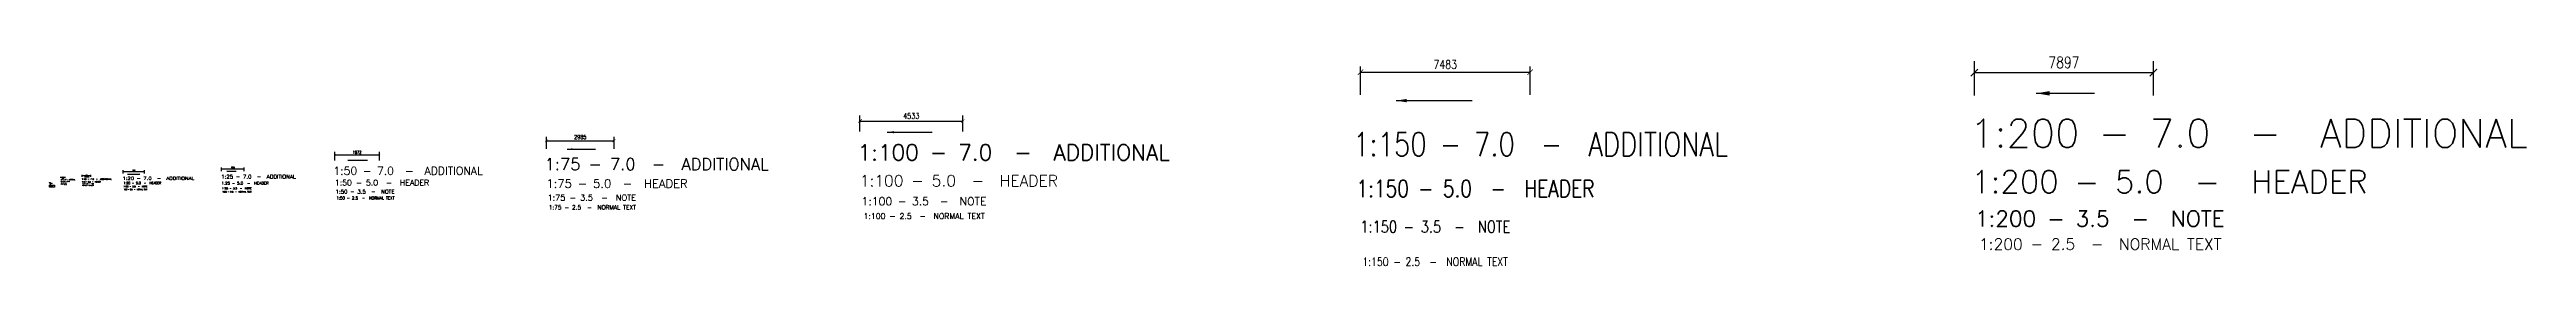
# Model space of a CAD drawing. Header units: metres. Extents: x -275466 to 90519, y -3176 to 139523.
# Drawn here: x -233681 to -124464, y -3176 to 6155 of the extents above; entities that cross this region are included whole.
import ezdxf

# ---------------------------------------------------------------- set-up
doc = ezdxf.new("R2010")
doc.units = ezdxf.units.M
for name, color, linetype in [('GCE8052_GT_0.35', 3, 'Continuous'), ('GCE8053_GT_0.5', 2, 'Continuous'), ('GCE8100_GD_General', 3, 'Continuous')]:
    doc.layers.add(name, color=color, linetype=linetype)
doc.styles.add('1-1     h25', font='romans.shx', dxfattribs={"width": 0.8, "height": 2.5})
doc.styles.add('1-1     h35', font='romans.shx', dxfattribs={"width": 0.8, "height": 3.5})
doc.styles.add('1-1     h50', font='romans.shx', dxfattribs={"width": 0.8, "height": 5})
doc.styles.add('1-1     h70', font='romans.shx', dxfattribs={"width": 0.8, "height": 7})
doc.styles.add('1-10     h 25', font='romans.shx', dxfattribs={"width": 0.8, "height": 25})
doc.styles.add('1-10     h 35', font='romans.shx', dxfattribs={"width": 0.8, "height": 35})
doc.styles.add('1-10     h 50', font='romans.shx', dxfattribs={"width": 0.8, "height": 50})
doc.styles.add('1-10     h 70', font='romans.shx', dxfattribs={"width": 0.8, "height": 70})
doc.styles.add('1-100    h 25', font='romans.shx', dxfattribs={"width": 0.8, "height": 250})
doc.styles.add('1-100    h 35', font='romans.shx', dxfattribs={"width": 0.8, "height": 350})
doc.styles.add('1-100    h 50', font='romans.shx', dxfattribs={"width": 0.8, "height": 500})
doc.styles.add('1-100    h 70', font='romans.shx', dxfattribs={"width": 0.8, "height": 700})
doc.styles.add('1-150   h25', font='romans.shx', dxfattribs={"width": 0.8, "height": 375})
doc.styles.add('1-150   h35', font='romans.shx', dxfattribs={"width": 0.8, "height": 525})
doc.styles.add('1-150   h50', font='romans.shx', dxfattribs={"width": 0.8, "height": 750})
doc.styles.add('1-150   h70', font='romans.shx', dxfattribs={"width": 0.8, "height": 1050})
doc.styles.add('1-20     h 25', font='romans.shx', dxfattribs={"width": 0.8, "height": 50})
doc.styles.add('1-20     h 35', font='romans.shx', dxfattribs={"width": 0.8, "height": 70})
doc.styles.add('1-20     h 50', font='romans.shx', dxfattribs={"width": 0.8, "height": 100})
doc.styles.add('1-20     h 70', font='romans.shx', dxfattribs={"width": 0.8, "height": 140})
doc.styles.add('1-200    h 25', font='romans.shx', dxfattribs={"width": 0.8, "height": 500})
doc.styles.add('1-200    h 35', font='romans.shx', dxfattribs={"width": 0.8, "height": 700})
doc.styles.add('1-200    h 50', font='romans.shx', dxfattribs={"width": 0.8, "height": 1000})
doc.styles.add('1-200    h 70', font='romans.shx', dxfattribs={"width": 0.8, "height": 1250})
doc.styles.add('1-25     h 25', font='romans.shx', dxfattribs={"width": 0.8, "height": 62.5})
doc.styles.add('1-25     h 35', font='romans.shx', dxfattribs={"width": 0.8, "height": 87.5})
doc.styles.add('1-25     h 50', font='romans.shx', dxfattribs={"width": 0.8, "height": 125})
doc.styles.add('1-25     h 70', font='romans.shx', dxfattribs={"width": 0.8, "height": 175})
doc.styles.add('1-5      h 25', font='romans.shx', dxfattribs={"width": 0.8, "height": 12.5})
doc.styles.add('1-5      h 35', font='romans.shx', dxfattribs={"width": 0.8, "height": 17.5})
doc.styles.add('1-5      h 70', font='romans.shx', dxfattribs={"width": 0.8, "height": 35})
doc.styles.add('1-5     h 50', font='romans.shx', dxfattribs={"width": 0.8, "height": 25})
doc.styles.add('1-50     h 25', font='romans.shx', dxfattribs={"width": 0.8, "height": 125})
doc.styles.add('1-50     h 35', font='romans.shx', dxfattribs={"width": 0.8, "height": 175})
doc.styles.add('1-50     h 50', font='romans.shx', dxfattribs={"width": 0.8, "height": 250})
doc.styles.add('1-50     h 70', font='romans.shx', dxfattribs={"width": 0.8, "height": 350})
doc.styles.add('1-75     h 25', font='romans.shx', dxfattribs={"width": 0.8, "height": 178.5})
doc.styles.add('1-75     h 35', font='romans.shx', dxfattribs={"width": 0.8, "height": 249.9})
doc.styles.add('1-75     h 50', font='romans.shx', dxfattribs={"width": 0.8, "height": 356})
doc.styles.add('1-75     h 70', font='romans.shx', dxfattribs={"width": 0.8, "height": 525})
doc.styles.add('ARIAL', font='arial.ttf')
doc.dimstyles.new('1-1', dxfattribs={"dimtxt": 2.5, "dimasz": 1.6, "dimexe": 3, "dimexo": 2, "dimgap": 1, "dimtad": 1, "dimdec": 0, "dimtxsty": '1-1     h25', "dimblk": 'ARCHTICK', "dimcen": 2.5, "dimclrd": 7, "dimclre": 7, "dimclrt": 3, "dimadec": 0, "dimazin": 0, "dimtfac": 1, "dimtdec": 0, "dimtix": 1, "dimtmove": 2, "dimatfit": 3, "dimldrblk": 'NONE', "dimfxl": 1, "dimtfill": 1, "dimarcsym": 0})
doc.dimstyles.new('1-1$7', dxfattribs={"dimtxt": 2.5, "dimasz": 4, "dimexe": 3, "dimexo": 2, "dimgap": 1, "dimtad": 1, "dimdec": 0, "dimtxsty": '1-1     h25', "dimblk": 'ARCHTICK', "dimcen": 2.5, "dimclrd": 1, "dimclre": 7, "dimclrt": 3, "dimadec": 0, "dimazin": 0, "dimtfac": 1, "dimtdec": 0, "dimtix": 1, "dimtmove": 2, "dimatfit": 3, "dimfxl": 1, "dimtfill": 1, "dimarcsym": 0})
doc.dimstyles.new('1-10', dxfattribs={"dimscale": 0, "dimtxt": 25, "dimasz": 16, "dimexe": 25, "dimexo": 25, "dimgap": 10, "dimtad": 1, "dimdec": 0, "dimzin": 0, "dimtxsty": '1-10     h 25', "dimblk": 'ARCHTICK', "dimcen": 0, "dimclrd": 7, "dimclre": 7, "dimclrt": 3, "dimadec": 0, "dimazin": 0, "dimtfac": 1, "dimtdec": 0, "dimtix": 1, "dimtmove": 2, "dimatfit": 0, "dimldrblk": 'NONE', "dimfxl": 1, "dimtfill": 1, "dimtolj": 1, "dimtzin": 0, "dimarcsym": 0})
doc.dimstyles.new('1-10$7', dxfattribs={"dimscale": 0, "dimtxt": 25, "dimasz": 30, "dimexe": 25, "dimexo": 25, "dimgap": 10, "dimtad": 1, "dimdec": 0, "dimzin": 0, "dimtxsty": '1-10     h 25', "dimblk": 'ARCHTICK', "dimcen": 0, "dimclrd": 7, "dimclre": 7, "dimclrt": 3, "dimadec": 0, "dimazin": 0, "dimtfac": 1, "dimtdec": 0, "dimtix": 1, "dimtmove": 2, "dimatfit": 0, "dimfxl": 1, "dimtfill": 1, "dimtolj": 1, "dimtzin": 0, "dimarcsym": 0})
doc.dimstyles.new('1-100', dxfattribs={"dimscale": 0, "dimtxt": 250, "dimasz": 160, "dimexe": 250, "dimexo": 250, "dimgap": 100, "dimtad": 1, "dimdec": 0, "dimzin": 0, "dimtxsty": '1-100    h 25', "dimblk": 'ARCHTICK', "dimcen": 0, "dimclrd": 7, "dimclre": 7, "dimclrt": 3, "dimadec": 0, "dimazin": 0, "dimtfac": 1, "dimtdec": 0, "dimtix": 1, "dimtmove": 2, "dimatfit": 0, "dimldrblk": 'NONE', "dimfxl": 1, "dimtfill": 1, "dimtolj": 1, "dimtzin": 0, "dimarcsym": 0})
doc.dimstyles.new('1-100$7', dxfattribs={"dimscale": 0, "dimtxt": 250, "dimasz": 300, "dimexe": 250, "dimexo": 250, "dimgap": 100, "dimtad": 1, "dimdec": 0, "dimzin": 0, "dimtxsty": '1-100    h 25', "dimblk": 'ARCHTICK', "dimcen": 0, "dimclrd": 7, "dimclre": 7, "dimclrt": 3, "dimadec": 0, "dimazin": 0, "dimtfac": 1, "dimtdec": 0, "dimtix": 1, "dimtmove": 2, "dimatfit": 0, "dimfxl": 1, "dimtfill": 1, "dimtolj": 1, "dimtzin": 0, "dimarcsym": 0})
doc.dimstyles.new('1-150', dxfattribs={"dimscale": 0, "dimtxt": 375, "dimasz": 240, "dimexe": 250, "dimexo": 250, "dimgap": 150, "dimtad": 1, "dimdec": 0, "dimzin": 0, "dimtxsty": '1-150   h25', "dimblk": 'ARCHTICK', "dimcen": 0, "dimclrd": 7, "dimclre": 7, "dimclrt": 3, "dimadec": 0, "dimazin": 0, "dimtfac": 1, "dimtdec": 0, "dimtix": 1, "dimtmove": 2, "dimatfit": 0, "dimldrblk": 'NONE', "dimfxl": 1, "dimtfill": 1, "dimtolj": 1, "dimtzin": 0, "dimarcsym": 0})
doc.dimstyles.new('1-150$7', dxfattribs={"dimscale": 0, "dimtxt": 375, "dimasz": 450, "dimexe": 250, "dimexo": 250, "dimgap": 150, "dimtad": 1, "dimdec": 0, "dimzin": 0, "dimtxsty": '1-150   h25', "dimblk": 'ARCHTICK', "dimcen": 0, "dimclrd": 7, "dimclre": 7, "dimclrt": 3, "dimadec": 0, "dimazin": 0, "dimtfac": 1, "dimtdec": 0, "dimtix": 1, "dimtmove": 2, "dimatfit": 0, "dimfxl": 1, "dimtfill": 1, "dimtolj": 1, "dimtzin": 0, "dimarcsym": 0})
doc.dimstyles.new('1-20', dxfattribs={"dimscale": 0, "dimtxt": 50, "dimasz": 32, "dimexe": 50, "dimexo": 50, "dimgap": 20, "dimtad": 1, "dimdec": 0, "dimzin": 0, "dimtxsty": '1-20     h 25', "dimblk": 'ARCHTICK', "dimcen": 0, "dimclrd": 7, "dimclre": 7, "dimclrt": 3, "dimadec": 0, "dimazin": 0, "dimtfac": 1, "dimtdec": 0, "dimtix": 1, "dimtmove": 2, "dimatfit": 0, "dimldrblk": 'NONE', "dimfxl": 1, "dimtfill": 1, "dimtolj": 1, "dimtzin": 0, "dimarcsym": 0})
doc.dimstyles.new('1-20$7', dxfattribs={"dimscale": 0, "dimtxt": 50, "dimasz": 60, "dimexe": 50, "dimexo": 50, "dimgap": 20, "dimtad": 1, "dimdec": 0, "dimzin": 0, "dimtxsty": '1-20     h 25', "dimblk": 'ARCHTICK', "dimcen": 0, "dimclrd": 7, "dimclre": 7, "dimclrt": 3, "dimadec": 0, "dimazin": 0, "dimtfac": 1, "dimtdec": 0, "dimtix": 1, "dimtmove": 2, "dimatfit": 0, "dimfxl": 1, "dimtfill": 1, "dimtolj": 1, "dimtzin": 0, "dimarcsym": 0})
doc.dimstyles.new('1-200', dxfattribs={"dimscale": 0, "dimtxt": 500, "dimasz": 320, "dimexe": 500, "dimexo": 500, "dimgap": 200, "dimtad": 1, "dimdec": 0, "dimzin": 0, "dimtxsty": '1-200    h 25', "dimblk": 'ARCHTICK', "dimcen": 0, "dimclrd": 7, "dimclre": 7, "dimclrt": 3, "dimadec": 0, "dimazin": 0, "dimtfac": 1, "dimtdec": 0, "dimtix": 1, "dimtmove": 2, "dimatfit": 0, "dimldrblk": 'NONE', "dimfxl": 1, "dimtfill": 1, "dimtolj": 1, "dimtzin": 0, "dimarcsym": 0})
doc.dimstyles.new('1-200$7', dxfattribs={"dimscale": 0, "dimtxt": 500, "dimasz": 600, "dimexe": 500, "dimexo": 500, "dimgap": 200, "dimtad": 1, "dimdec": 0, "dimzin": 0, "dimtxsty": '1-200    h 25', "dimblk": 'ARCHTICK', "dimcen": 0, "dimclrd": 7, "dimclre": 7, "dimclrt": 3, "dimadec": 0, "dimazin": 0, "dimtfac": 1, "dimtdec": 0, "dimtix": 1, "dimtmove": 2, "dimatfit": 0, "dimfxl": 1, "dimtfill": 1, "dimtolj": 1, "dimtzin": 0, "dimarcsym": 0})
doc.dimstyles.new('1-25', dxfattribs={"dimscale": 0, "dimtxt": 62.5, "dimasz": 40, "dimexe": 62.5, "dimexo": 62.5, "dimgap": 25, "dimtad": 1, "dimdec": 0, "dimzin": 0, "dimtxsty": '1-25     h 25', "dimblk": 'ARCHTICK', "dimcen": 0, "dimclrd": 7, "dimclre": 7, "dimclrt": 3, "dimadec": 0, "dimazin": 0, "dimtfac": 1, "dimtdec": 0, "dimtix": 1, "dimtmove": 2, "dimatfit": 0, "dimldrblk": 'NONE', "dimfxl": 1, "dimtfill": 1, "dimtolj": 1, "dimtzin": 0, "dimarcsym": 0})
doc.dimstyles.new('1-25$7', dxfattribs={"dimscale": 0, "dimtxt": 62.5, "dimasz": 75, "dimexe": 62.5, "dimexo": 62.5, "dimgap": 25, "dimtad": 1, "dimdec": 0, "dimzin": 0, "dimtxsty": '1-25     h 25', "dimblk": 'ARCHTICK', "dimcen": 0, "dimclrd": 7, "dimclre": 7, "dimclrt": 3, "dimadec": 0, "dimazin": 0, "dimtfac": 1, "dimtdec": 0, "dimtix": 1, "dimtmove": 2, "dimatfit": 0, "dimfxl": 1, "dimtfill": 1, "dimtolj": 1, "dimtzin": 0, "dimarcsym": 0})
doc.dimstyles.new('1-5', dxfattribs={"dimscale": 0, "dimtxt": 12.5, "dimasz": 8, "dimexe": 12.5, "dimexo": 12.5, "dimgap": 5, "dimtad": 1, "dimdec": 0, "dimzin": 0, "dimtxsty": '1-5      h 25', "dimblk": 'ARCHTICK', "dimcen": 0, "dimclrd": 7, "dimclre": 7, "dimclrt": 3, "dimadec": 0, "dimazin": 0, "dimtfac": 1, "dimtdec": 0, "dimtix": 1, "dimtmove": 2, "dimatfit": 0, "dimldrblk": 'NONE', "dimfxl": 1, "dimtfill": 1, "dimtolj": 1, "dimtzin": 0, "dimarcsym": 0})
doc.dimstyles.new('1-5$7', dxfattribs={"dimscale": 0, "dimtxt": 12.5, "dimasz": 15, "dimexe": 12.5, "dimexo": 12.5, "dimgap": 5, "dimtad": 1, "dimdec": 0, "dimzin": 0, "dimtxsty": '1-5      h 25', "dimblk": 'ARCHTICK', "dimcen": 0, "dimclrd": 7, "dimclre": 7, "dimclrt": 3, "dimadec": 0, "dimazin": 0, "dimtfac": 1, "dimtdec": 0, "dimtix": 1, "dimtmove": 2, "dimatfit": 0, "dimfxl": 1, "dimtfill": 1, "dimtolj": 1, "dimtzin": 0, "dimarcsym": 0})
doc.dimstyles.new('1-50', dxfattribs={"dimscale": 0, "dimtxt": 125, "dimasz": 80, "dimexe": 125, "dimexo": 125, "dimgap": 50, "dimtad": 1, "dimdec": 0, "dimzin": 0, "dimtxsty": '1-50     h 25', "dimblk": 'ARCHTICK', "dimcen": 0, "dimclrd": 7, "dimclre": 7, "dimclrt": 3, "dimadec": 0, "dimazin": 0, "dimtfac": 1, "dimtdec": 0, "dimtix": 1, "dimtmove": 2, "dimatfit": 0, "dimldrblk": 'NONE', "dimfxl": 1, "dimtfill": 1, "dimtolj": 1, "dimtzin": 0, "dimarcsym": 0})
doc.dimstyles.new('1-50$7', dxfattribs={"dimscale": 0, "dimtxt": 125, "dimasz": 150, "dimexe": 125, "dimexo": 125, "dimgap": 50, "dimtad": 1, "dimdec": 0, "dimzin": 0, "dimtxsty": '1-50     h 25', "dimblk": 'ARCHTICK', "dimcen": 0, "dimclrd": 7, "dimclre": 7, "dimclrt": 3, "dimadec": 0, "dimazin": 0, "dimtfac": 1, "dimtdec": 0, "dimtix": 1, "dimtmove": 2, "dimatfit": 0, "dimfxl": 1, "dimtfill": 1, "dimtolj": 1, "dimtzin": 0, "dimarcsym": 0})
doc.dimstyles.new('1-75', dxfattribs={"dimscale": 0, "dimtxt": 178.5, "dimasz": 120, "dimexe": 178.5, "dimexo": 178.5, "dimgap": 75, "dimtad": 1, "dimdec": 0, "dimzin": 0, "dimtxsty": '1-75     h 25', "dimblk": 'ARCHTICK', "dimcen": 0, "dimclrd": 7, "dimclre": 7, "dimclrt": 3, "dimadec": 0, "dimazin": 0, "dimtfac": 1, "dimtdec": 0, "dimtix": 1, "dimtmove": 2, "dimatfit": 0, "dimldrblk": 'NONE', "dimfxl": 1, "dimtfill": 1, "dimtolj": 1, "dimtzin": 0, "dimarcsym": 0})
doc.dimstyles.new('1-75$7', dxfattribs={"dimscale": 0, "dimtxt": 178.5, "dimasz": 225, "dimexe": 178.5, "dimexo": 178.5, "dimgap": 75, "dimtad": 1, "dimdec": 0, "dimzin": 0, "dimtxsty": '1-75     h 25', "dimblk": 'ARCHTICK', "dimcen": 0, "dimclrd": 7, "dimclre": 7, "dimclrt": 3, "dimadec": 0, "dimazin": 0, "dimtfac": 1, "dimtdec": 0, "dimtix": 1, "dimtmove": 2, "dimatfit": 0, "dimfxl": 1, "dimtfill": 1, "dimtolj": 1, "dimtzin": 0, "dimarcsym": 0})

# ---------------------------------------------------------------- blocks, each defined once
blk = doc.blocks.new('_ArchTick')
at = {"color": 0, "linetype": 'ByBlock', "const_width": 0.15}
blk.add_lwpolyline([(-0.5, -0.5), (0.5, 0.5)], dxfattribs=at)
blk = doc.blocks.new('*D2')
at = {"layer": 'Defpoints', "color": 0, "transparency": 16777216}
for p in [(-197950, 2527), (-193417, 3234), (-193417, 2527)]:
    blk.add_point(p, dxfattribs=at)
at = {"layer": 'GCE8100_GD_General', "color": 7, "lineweight": -2, "transparency": 16777216}
for p, q in [((-197950, 2777), (-197950, 3484)), ((-193417, 2777), (-193417, 3484)), ((-197950, 3234), (-193417, 3234))]:
    blk.add_line(p, q, dxfattribs=at)
at = {"layer": 'GCE8100_GD_General', "color": 7, "lineweight": -2, "transparency": 16777216, "xscale": 160, "yscale": 160, "zscale": 160, "rotation": 180}
blk.add_blockref('_ArchTick', (-197950, 3234), dxfattribs=at)
at = {"layer": 'GCE8100_GD_General', "color": 7, "lineweight": -2, "transparency": 16777216, "xscale": 160, "yscale": 160, "zscale": 160}
blk.add_blockref('_ArchTick', (-193417, 3234), dxfattribs=at)
at = {"layer": 'GCE8100_GD_General', "color": 3, "transparency": 16777216, "insert": (-195684, 3459), "char_height": 250, "attachment_point": 5, "style": '1-100    h 25', "bg_fill": 3, "box_fill_scale": 1.1, "bg_fill_color": 256, "bg_fill_true_color": 13158600, "bg_fill_transparency": 0}
blk.add_mtext('\\A1;4533', dxfattribs=at)
blk = doc.blocks.new('_None')
blk = doc.blocks.new('*D3')
at = {"layer": 'Defpoints', "color": 0, "transparency": 16777216}
for p in [(-221105, 1372), (-219133, 1741), (-219133, 1372)]:
    blk.add_point(p, dxfattribs=at)
at = {"layer": 'GCE8100_GD_General', "color": 7, "lineweight": -2, "transparency": 16777216}
for p, q in [((-221105, 1497), (-221105, 1866)), ((-221105, 1741), (-219133, 1741)), ((-219133, 1497), (-219133, 1866))]:
    blk.add_line(p, q, dxfattribs=at)
at = {"layer": 'GCE8100_GD_General', "color": 7, "lineweight": -2, "transparency": 16777216, "xscale": 80, "yscale": 80, "zscale": 80, "rotation": 180}
blk.add_blockref('_ArchTick', (-221105, 1741), dxfattribs=at)
at = {"layer": 'GCE8100_GD_General', "color": 7, "lineweight": -2, "transparency": 16777216, "xscale": 80, "yscale": 80, "zscale": 80}
blk.add_blockref('_ArchTick', (-219133, 1741), dxfattribs=at)
at = {"layer": 'GCE8100_GD_General', "color": 3, "transparency": 16777216, "insert": (-220119, 1854), "char_height": 125, "attachment_point": 5, "style": '1-50     h 25', "bg_fill": 3, "box_fill_scale": 1.1, "bg_fill_color": 256, "bg_fill_true_color": 13158600, "bg_fill_transparency": 0}
blk.add_mtext('\\A1;1972', dxfattribs=at)
blk = doc.blocks.new('*D4')
at = {"layer": 'GCE8100_GD_General', "color": 7, "lineweight": -2, "transparency": 16777216}
for p, q in [((-226092, 1017), (-226092, 1181)), ((-226092, 1118), (-225093, 1118)), ((-225093, 1017), (-225093, 1181))]:
    blk.add_line(p, q, dxfattribs=at)
at = {"layer": 'GCE8100_GD_General', "color": 7, "lineweight": -2, "transparency": 16777216, "xscale": 40, "yscale": 40, "zscale": 40, "rotation": 180}
blk.add_blockref('_ArchTick', (-226092, 1118), dxfattribs=at)
at = {"layer": 'GCE8100_GD_General', "color": 7, "lineweight": -2, "transparency": 16777216, "xscale": 40, "yscale": 40, "zscale": 40}
blk.add_blockref('_ArchTick', (-225093, 1118), dxfattribs=at)
at = {"layer": 'GCE8100_GD_General', "color": 3, "transparency": 16777216, "insert": (-225593, 1174), "char_height": 62.5, "attachment_point": 5, "style": '1-25     h 25', "bg_fill": 3, "box_fill_scale": 1.1, "bg_fill_color": 256, "bg_fill_true_color": 13158600, "bg_fill_transparency": 0}
blk.add_mtext('\\A1;999', dxfattribs=at)
at = {"layer": 'Defpoints', "color": 0, "transparency": 16777216}
for p in [(-225093, 1118), (-226092, 954), (-225093, 954)]:
    blk.add_point(p, dxfattribs=at)
blk = doc.blocks.new('*D5')
at = {"layer": 'GCE8100_GD_General', "color": 7, "lineweight": -2, "transparency": 16777216}
for p, q in [((-232247, 771), (-232247, 849)), ((-232247, 824), (-231854, 824)), ((-231854, 771), (-231854, 849))]:
    blk.add_line(p, q, dxfattribs=at)
at = {"layer": 'GCE8100_GD_General', "color": 7, "lineweight": -2, "transparency": 16777216, "xscale": 16, "yscale": 16, "zscale": 16, "rotation": 180}
blk.add_blockref('_ArchTick', (-232247, 824), dxfattribs=at)
at = {"layer": 'GCE8100_GD_General', "color": 7, "lineweight": -2, "transparency": 16777216, "xscale": 16, "yscale": 16, "zscale": 16}
blk.add_blockref('_ArchTick', (-231854, 824), dxfattribs=at)
at = {"layer": 'GCE8100_GD_General', "color": 3, "transparency": 16777216, "insert": (-232050, 846), "char_height": 25, "attachment_point": 5, "style": '1-10     h 25', "bg_fill": 3, "box_fill_scale": 1.1, "bg_fill_color": 256, "bg_fill_true_color": 13158600, "bg_fill_transparency": 0}
blk.add_mtext('\\A1;393', dxfattribs=at)
at = {"layer": 'Defpoints', "color": 0, "transparency": 16777216}
for p in [(-232247, 746), (-231854, 824), (-231854, 746)]:
    blk.add_point(p, dxfattribs=at)
blk = doc.blocks.new('*D6')
at = {"layer": 'GCE8100_GD_General', "color": 7, "lineweight": -2, "transparency": 16777216}
for p, q in [((-233182, 730), (-233182, 762)), ((-233182, 750), (-232999, 750)), ((-232999, 730), (-232999, 762))]:
    blk.add_line(p, q, dxfattribs=at)
at = {"layer": 'GCE8100_GD_General', "color": 7, "lineweight": -2, "transparency": 16777216, "xscale": 8, "yscale": 8, "zscale": 8, "rotation": 180}
blk.add_blockref('_ArchTick', (-233182, 750), dxfattribs=at)
at = {"layer": 'GCE8100_GD_General', "color": 7, "lineweight": -2, "transparency": 16777216, "xscale": 8, "yscale": 8, "zscale": 8}
blk.add_blockref('_ArchTick', (-232999, 750), dxfattribs=at)
at = {"layer": 'GCE8100_GD_General', "color": 3, "transparency": 16777216, "insert": (-233090, 761), "char_height": 12.5, "attachment_point": 5, "style": '1-5      h 25', "bg_fill": 3, "box_fill_scale": 1.1, "bg_fill_color": 256, "bg_fill_true_color": 13158600, "bg_fill_transparency": 0}
blk.add_mtext('\\A1;183', dxfattribs=at)
at = {"layer": 'Defpoints', "color": 0, "transparency": 16777216}
for p in [(-233182, 718), (-232999, 750), (-232999, 718)]:
    blk.add_point(p, dxfattribs=at)
blk = doc.blocks.new('*D7')
at = {"layer": 'GCE8100_GD_General', "color": 7, "lineweight": -2, "transparency": 16777216}
for p, q in [((-230436, 912), (-230436, 1056)), ((-230436, 1006), (-229489, 1006)), ((-229489, 912), (-229489, 1056))]:
    blk.add_line(p, q, dxfattribs=at)
at = {"layer": 'GCE8100_GD_General', "color": 7, "lineweight": -2, "transparency": 16777216, "xscale": 32, "yscale": 32, "zscale": 32, "rotation": 180}
blk.add_blockref('_ArchTick', (-230436, 1006), dxfattribs=at)
at = {"layer": 'GCE8100_GD_General', "color": 7, "lineweight": -2, "transparency": 16777216, "xscale": 32, "yscale": 32, "zscale": 32}
blk.add_blockref('_ArchTick', (-229489, 1006), dxfattribs=at)
at = {"layer": 'GCE8100_GD_General', "color": 3, "transparency": 16777216, "insert": (-229962, 1051), "char_height": 50, "attachment_point": 5, "style": '1-20     h 25', "bg_fill": 3, "box_fill_scale": 1.1, "bg_fill_color": 256, "bg_fill_true_color": 13158600, "bg_fill_transparency": 0}
blk.add_mtext('\\A1;947', dxfattribs=at)
at = {"layer": 'Defpoints', "color": 0, "transparency": 16777216}
for p in [(-230436, 862), (-229489, 1006), (-229489, 862)]:
    blk.add_point(p, dxfattribs=at)
blk = doc.blocks.new('*D8')
at = {"layer": 'Defpoints', "color": 0, "transparency": 16777216}
for p in [(-208788, 2362), (-211773, 1828), (-208788, 1828)]:
    blk.add_point(p, dxfattribs=at)
at = {"layer": 'GCE8100_GD_General', "color": 7, "lineweight": -2, "transparency": 16777216}
for p, q in [((-211773, 2006), (-211773, 2540)), ((-211773, 2362), (-208788, 2362)), ((-208788, 2006), (-208788, 2540))]:
    blk.add_line(p, q, dxfattribs=at)
at = {"layer": 'GCE8100_GD_General', "color": 7, "lineweight": -2, "transparency": 16777216, "xscale": 120, "yscale": 120, "zscale": 120, "rotation": 180}
blk.add_blockref('_ArchTick', (-211773, 2362), dxfattribs=at)
at = {"layer": 'GCE8100_GD_General', "color": 7, "lineweight": -2, "transparency": 16777216, "xscale": 120, "yscale": 120, "zscale": 120}
blk.add_blockref('_ArchTick', (-208788, 2362), dxfattribs=at)
at = {"layer": 'GCE8100_GD_General', "color": 3, "transparency": 16777216, "insert": (-210280, 2526), "char_height": 178.5, "attachment_point": 5, "style": '1-75     h 25', "bg_fill": 3, "box_fill_scale": 1.1, "bg_fill_color": 256, "bg_fill_true_color": 13158600, "bg_fill_transparency": 0}
blk.add_mtext('\\A1;2985', dxfattribs=at)
blk = doc.blocks.new('*D9')
at = {"layer": 'Defpoints', "color": 0, "transparency": 16777216}
for p in [(-140912, 5377), (-148809, 3861), (-140912, 3861)]:
    blk.add_point(p, dxfattribs=at)
at = {"layer": 'GCE8100_GD_General', "color": 7, "lineweight": -2, "transparency": 16777216}
for p, q in [((-148809, 4361), (-148809, 5877)), ((-140912, 4361), (-140912, 5877)), ((-148809, 5377), (-140912, 5377))]:
    blk.add_line(p, q, dxfattribs=at)
at = {"layer": 'GCE8100_GD_General', "color": 7, "lineweight": -2, "transparency": 16777216, "xscale": 320, "yscale": 320, "zscale": 320, "rotation": 180}
blk.add_blockref('_ArchTick', (-148809, 5377), dxfattribs=at)
at = {"layer": 'GCE8100_GD_General', "color": 7, "lineweight": -2, "transparency": 16777216, "xscale": 320, "yscale": 320, "zscale": 320}
blk.add_blockref('_ArchTick', (-140912, 5377), dxfattribs=at)
at = {"layer": 'GCE8100_GD_General', "color": 3, "transparency": 16777216, "insert": (-144860, 5827), "char_height": 500, "attachment_point": 5, "style": '1-200    h 25', "bg_fill": 3, "box_fill_scale": 1.1, "bg_fill_color": 256, "bg_fill_true_color": 13158600, "bg_fill_transparency": 0}
blk.add_mtext('\\A1;7897', dxfattribs=at)
blk = doc.blocks.new('*D10')
at = {"layer": 'GCE8100_GD_General', "color": 7, "lineweight": -2, "transparency": 16777216}
for p, q in [((-233676, 505), (-233676, 516)), ((-233676, 513), (-233632, 513)), ((-233632, 505), (-233632, 516))]:
    blk.add_line(p, q, dxfattribs=at)
at = {"layer": 'GCE8100_GD_General', "color": 7, "lineweight": -2, "transparency": 16777216, "xscale": 1.6, "yscale": 1.6, "zscale": 1.6, "rotation": 180}
blk.add_blockref('_ArchTick', (-233676, 513), dxfattribs=at)
at = {"layer": 'GCE8100_GD_General', "color": 7, "lineweight": -2, "transparency": 16777216, "xscale": 1.6, "yscale": 1.6, "zscale": 1.6}
blk.add_blockref('_ArchTick', (-233632, 513), dxfattribs=at)
at = {"layer": 'GCE8100_GD_General', "color": 3, "transparency": 16777216, "insert": (-233654, 515), "char_height": 2.5, "attachment_point": 5, "style": '1-1     h25', "bg_fill": 3, "box_fill_scale": 1.1, "bg_fill_color": 256, "bg_fill_true_color": 13158600, "bg_fill_transparency": 0}
blk.add_mtext('44', dxfattribs=at)
at = {"layer": 'Defpoints', "color": 0, "transparency": 16777216}
for p in [(-233676, 503), (-233632, 513), (-233632, 503)]:
    blk.add_point(p, dxfattribs=at)
blk = doc.blocks.new('*D11')
at = {"layer": 'Defpoints', "color": 0, "transparency": 16777216}
for p in [(-168396, 5397), (-175879, 4151), (-168396, 4151)]:
    blk.add_point(p, dxfattribs=at)
at = {"layer": 'GCE8100_GD_General', "color": 7, "lineweight": -2, "transparency": 16777216}
for p, q in [((-175879, 4401), (-175879, 5647)), ((-168396, 4401), (-168396, 5647)), ((-175879, 5397), (-168396, 5397))]:
    blk.add_line(p, q, dxfattribs=at)
at = {"layer": 'GCE8100_GD_General', "color": 7, "lineweight": -2, "transparency": 16777216, "xscale": 240, "yscale": 240, "zscale": 240, "rotation": 180}
blk.add_blockref('_ArchTick', (-175879, 5397), dxfattribs=at)
at = {"layer": 'GCE8100_GD_General', "color": 7, "lineweight": -2, "transparency": 16777216, "xscale": 240, "yscale": 240, "zscale": 240}
blk.add_blockref('_ArchTick', (-168396, 5397), dxfattribs=at)
at = {"layer": 'GCE8100_GD_General', "color": 3, "transparency": 16777216, "insert": (-172138, 5735), "char_height": 375, "attachment_point": 5, "style": '1-150   h25', "bg_fill": 3, "box_fill_scale": 1.1, "bg_fill_color": 256, "bg_fill_true_color": 13158600, "bg_fill_transparency": 0}
blk.add_mtext('\\A1;7483', dxfattribs=at)

msp = doc.modelspace()

# ---------------------------------------------------------------- linework, layer by layer
at = {"color": 1}
msp.add_lwpolyline([(-233681.2, 400.4), (-233466.9, 400.4), (-233466.9, 317.3), (-233681.2, 317.3)], close=True, dxfattribs=at)

# ---------------------------------------------------------------- texts
at = {"layer": 'GCE8052_GT_0.35'}
for s, height, style, p in [('1:20 - 3.5  -  NOTE', 70, '1-20     h 35', (-230417.6, 305.7)), ('1:20 - 2.5  -  NORMAL TEXT', 50, '1-20     h 25', (-230403.4, 184.2)), ('1:25 - 3.5  -  NOTE', 87.5, '1-25     h 35', (-226075.2, 215)), ('1:25 - 2.5  -  NORMAL TEXT', 62.5, '1-25     h 25', (-226055.9, 72.5)), ('1:50 - 3.5  -  NOTE', 175, '1-50     h 35', (-221070.5, 23.7)), ('1:50 - 2.5  -  NORMAL TEXT', 125, '1-50     h 25', (-221035.3, -234.1)), ('1:75 - 3.5  -  NOTE', 262.5, '1-75     h 35', (-211722.9, -285)), ('1:75 - 2.5  -  NORMAL TEXT', 187.5, '1-75     h 25', (-211669.3, -678.5)), ('1:100 - 3.5  -  NOTE', 350, '1-100    h 35', (-197874.7, -489.1)), ('1:100 - 2.5  -  NORMAL TEXT', 250, '1-100    h 25', (-197786.6, -1096.8)), ('1:200 - 3.5  -  NOTE', 700, '1-200    h 35', (-148783.2, -1430.1)), ('1:200 - 2.5  -  NORMAL TEXT', 500, '1-200    h 25', (-148604.3, -2461.1))]:
    msp.add_text(s, height=height, dxfattribs=dict(at, style=style)).set_placement(p)
at = {"layer": 'GCE8052_GT_0.35', "width": 0.8}
for s, height, style, p in [('1:150 - 3.5  -  NOTE', 525, '1-150   h35', (-175882.8, -1699.6)), ('1:150 - 2.5  -  NORMAL TEXT', 375, '1-150   h25', (-175793.4, -3175.9))]:
    msp.add_text(s, height=height, dxfattribs=dict(at, style=style)).set_placement(p)
at = {"layer": 'GCE8053_GT_0.5'}
for s, height, style, width, p in [('1:150 - 7.0  -  ADDITIONAL', 1050, '1-150   h70', 0.8, (-176197.2, 1683.6)), ('1:20 - 7.0  -  ADDITIONAL', 140, '1-20     h 70', 1.2, (-230460.4, 630.2)), ('1:150 - 5.0  -  HEADER', 750, '1-150   h50', 0.8, (-176052.5, -127.6))]:
    msp.add_text(s, height=height, dxfattribs=dict(at, style=style, width=width)).set_placement(p)
for s, height, style, p in [('1:75 - 7.0  -  ADDITIONAL', 525, '1-75     h 70', (-211847.9, 1067.4)), ('1:50 - 5.0  -  HEADER', 250, '1-50     h 50', (-221101.3, 383.6)), ('1:75 - 5.0  -  HEADER', 375, '1-75     h 50', (-211775.9, 280.9)), ('1:100 - 5.0  -  HEADER', 500, '1-100    h 50', (-197955.8, 342.5)), ('1:200 - 5.0  -  HEADER', 1000, '1-200    h 50', (-148948.1, 49.9))]:
    msp.add_text(s, height=height, dxfattribs=dict(at, style=style)).set_placement(p)

# ---------------------------------------------------------------- dimensions: what is measured, and where the dimension line sits
at = {"layer": 'GCE8100_GD_General'}
for base, p1, p2, dimstyle, picture, middle in [((-168396.2, 5397.4), (-175879.2, 4151.2), (-168396.2, 4151.2), '1-150', '*D11', (-172137.7, 5734.9)), ((-140912, 5377.1), (-148808.6, 3860.6), (-140912, 3860.6), '1-200', '*D9', (-144860.3, 5827.1)), ((-193417.2, 3234), (-197950, 2527.3), (-193417.2, 2527.3), '1-100', '*D2', (-195683.6, 3459)), ((-225093.3, 1118.1), (-226092.2, 954.3), (-225093.3, 954.3), '1-25', '*D4', (-225592.7, 1174.4)), ((-219133.2, 1741.2), (-221105, 1372.2), (-219133.2, 1372.2), '1-50', '*D3', (-220119.1, 1853.7)), ((-231853.6, 824), (-232246.8, 746.4), (-231853.6, 746.4), '1-10', '*D5', (-232050.2, 846.5))]:
    dim = msp.add_linear_dim(base=base, p1=p1, p2=p2, dimstyle=dimstyle, override={"dimscale": 1}, dxfattribs=at)
    dim.commit()
    dim.dimension.update_dxf_attribs({"geometry": picture, "text_midpoint": middle})

# ---------------------------------------------------------------- next in the draw order: texts
at = {"layer": 'GCE8052_GT_0.35'}
for s, height, style, p in [('1:10 - 3.5  -  NOTE', 35, '1-10     h 35', (-232244.1, 439.5)), ('1:10 - 2.5  -  NORMAL TEXT', 25, '1-10     h 25', (-232240.1, 366.4))]:
    msp.add_text(s, height=height, dxfattribs=dict(at, style=style)).set_placement(p)
at = {"layer": 'GCE8053_GT_0.5'}
for s, height, style, p in [('1:200 - 7.0  -  ADDITIONAL', 1250, '1-200    h 70', (-148999.9, 2069.6)), ('1:100 - 7.0  -  ADDITIONAL', 700, '1-100    h 70', (-198051.7, 1496.3)), ('1:50 - 7.0  -  ADDITIONAL', 350, '1-50     h 70', (-221163.4, 859.1)), ('1:10 - 7.0  -  ADDITIONAL', 70, '1-10     h 70', (-232259.9, 628.6)), ('1:10 - 5.0  -  HEADER', 50, '1-10     h 50', (-232253.8, 519.5)), ('1:25 - 7.0  -  ADDITIONAL', 175, '1-25     h 70', (-226112.2, 686.3)), ('1:25 - 5.0  -  HEADER', 125, '1-25     h 50', (-226098.6, 424.6))]:
    msp.add_text(s, height=height, dxfattribs=dict(at, style=style)).set_placement(p)

# ---------------------------------------------------------------- next in the draw order: dimensions: what is measured, and where the dimension line sits
at = {"layer": 'GCE8100_GD_General'}
for base, p1, p2, dimstyle, picture, middle in [((-208787.6, 2361.7), (-211772.8, 1827.8), (-208787.6, 1827.8), '1-75', '*D8', (-210280.2, 2525.9)), ((-232998.8, 749.9), (-233181.8, 717.9), (-232998.8, 717.9), '1-5', '*D6', (-233090.3, 761.1))]:
    dim = msp.add_linear_dim(base=base, p1=p1, p2=p2, dimstyle=dimstyle, override={"dimscale": 1}, dxfattribs=at)
    dim.commit()
    dim.dimension.update_dxf_attribs({"geometry": picture, "text_midpoint": middle})

# ---------------------------------------------------------------- next in the draw order: leaders
for points, dimstyle in [([(-146082.4, 4461.1), (-143518.4, 4461.1)], '1-200$7'), ([(-174296, 4138), (-170959.3, 4138)], '1-150$7'), ([(-196744.1, 2739.3), (-194760.2, 2739.3)], '1-100$7'), ([(-220522.9, 1503.7), (-219653.8, 1503.7)], '1-50$7'), ([(-232136.3, 763.5), (-231930.1, 763.5)], '1-10$7'), ([(-225860.2, 1023.4), (-225452.3, 1023.4)], '1-25$7')]:
    msp.add_leader(points, dimstyle=dimstyle, override={"dimscale": 1}, dxfattribs=at)

# ---------------------------------------------------------------- next in the draw order: texts
at = {"layer": 'GCE8052_GT_0.35', "width": 0.8}
for s, height, style, p in [('1:1 - 3.5  -  NOTE', 3.5, '1-1     h35', (-233675.8, 439.5)), ('1:1 - 2.5  -  NORMAL TEXT', 2.5, '1-1     h25', (-233674.6, 424.3))]:
    msp.add_text(s, height=height, dxfattribs=dict(at, style=style)).set_placement(p)
at = {"layer": 'GCE8052_GT_0.35'}
for s, height, style, p in [('1:5 - 3.5  -  NOTE', 17.5, '1-5      h 35', (-233178.3, 478.8)), ('1:5 - 2.5  -  NORMAL TEXT', 12.5, '1-5      h 25', (-233175.8, 416.8))]:
    msp.add_text(s, height=height, dxfattribs=dict(at, style=style)).set_placement(p)
at = {"layer": 'GCE8053_GT_0.5', "width": 0.8}
for s, height, style, p in [('1:1 - 7.0  -  ADDITIONAL', 7, '1-1     h70', (-233677.7, 476.4)), ('1:1 - 5.0  -  HEADER', 5, '1-1     h50', (-233676.7, 456.2))]:
    msp.add_text(s, height=height, dxfattribs=dict(at, style=style)).set_placement(p)
at = {"layer": 'GCE8053_GT_0.5'}
for s, height, style, p in [('1:5 - 5.0  -  HEADER', 25, '1-5     h 50', (-233185.2, 545.9)), ('1:5 - 7.0  -  ADDITIONAL', 35, '1-5      h 70', (-233184.4, 625.7))]:
    msp.add_text(s, height=height, dxfattribs=dict(at, style=style)).set_placement(p)

# ---------------------------------------------------------------- next in the draw order: dimensions: what is measured, and where the dimension line sits
at = {"layer": 'GCE8100_GD_General'}
dim = msp.add_linear_dim(base=(-229488.9, 1006.1), p1=(-230435.9, 861.8), p2=(-229488.9, 861.8), dimstyle='1-20', override={"dimscale": 1}, dxfattribs=at)
dim.commit()
dim.dimension.update_dxf_attribs({"geometry": '*D7', "text_midpoint": (-229962.4, 1051.1)})

# ---------------------------------------------------------------- next in the draw order: leaders
for points, dimstyle in [([(-210853.7, 1992.1), (-209605, 1992.1)], '1-75$7'), ([(-233140.1, 712.4), (-233043.8, 712.4)], '1-5$7')]:
    msp.add_leader(points, dimstyle=dimstyle, override={"dimscale": 1}, dxfattribs=at)

# ---------------------------------------------------------------- next in the draw order: texts
at = {"layer": 'GCE8053_GT_0.5', "style": '1-20     h 50'}
msp.add_text('1:20 - 5.0  -  HEADER', height=100, dxfattribs=at).set_placement((-230422.5, 444.3))

# ---------------------------------------------------------------- next in the draw order: dimensions: what is measured, and where the dimension line sits
at = {"layer": 'GCE8100_GD_General'}
dim = msp.add_linear_dim(base=(-233631.8, 513.1), p1=(-233676.2, 502.9), p2=(-233631.8, 502.9), dimstyle='1-1', dxfattribs=at)
dim.commit()
dim.dimension.update_dxf_attribs({"geometry": '*D10', "text_midpoint": (-233654, 515.4)})

# ---------------------------------------------------------------- next in the draw order: leaders
msp.add_leader([(-230247.8, 891.3), (-229706.4, 891.3)], dimstyle='1-20$7', override={"dimscale": 1}, dxfattribs=at)

# ---------------------------------------------------------------- next in the draw order: texts
at = {"layer": 'GCE8052_GT_0.35', "style": 'ARIAL'}
for s, height, p in [('CAD file name:                          0087P-000-D00-016-00_P1        (.dwg is default - do not enter explicitly)', 3.2188, (-233679.3, 384.6)), ('CAD file number:                       0087P-000-D00-016-00  P1', 3.219, (-233679.3, 377.9)), ('EXAMPLE OF CAD FILE NAME AND DRAWING NUMBER:', 3.219, (-233679.3, 395.2))]:
    msp.add_text(s, height=height, dxfattribs=at).set_placement(p)
at = {"layer": 'GCE8052_GT_0.35', "attachment_point": 1, "style": 'ARIAL'}
for s, insert, char_height, width in [('CTR No', (-233678.6, 327.4), 3.22, 45.327), ('Project number', (-233678.6, 368.7), 3.219, 45.327), ('Plant Area', (-233678.6, 353.9), 3.22, 45.327), ('Discipline Code', (-233678.6, 338.3), 3.219, 45.327), ('Sheet No', (-233534.6, 353.9), 3.22, 45.327), ('Revision No\\P(Seperate on drawing sheet)', (-233534.6, 368.7), 3.219, 57.005), ('Document Sequence No', (-233534.6, 338.3), 3.219, 50.354)]:
    msp.add_mtext(s, dxfattribs=dict(at, insert=insert, char_height=char_height, width=width))

# ---------------------------------------------------------------- next in the draw order: leaders
for points in [[(-233587.1, 376.9), (-233587.1, 325.4), (-233661.7, 325.4)], [(-233598.1, 376.9), (-233598.1, 351.8), (-233657.2, 351.8)], [(-233605, 376.9), (-233605, 359.8), (-233648, 359.8)], [(-233611.3, 376.9), (-233611.3, 366.5), (-233647.4, 366.5)], [(-233591.2, 376.9), (-233591.2, 336.2), (-233647.1, 336.2)], [(-233579.6, 376.9), (-233579.6, 336.2), (-233536.3, 336.2)], [(-233571.6, 376.9), (-233571.6, 351.8), (-233536, 351.8)], [(-233564, 376.9), (-233564, 366.5), (-233536.1, 366.5)]]:
    msp.add_leader(points, dimstyle='1-1$7')
at = {"layer": 'GCE8100_GD_General'}
msp.add_leader([(-233666.3, 502.5), (-233647.1, 502.5)], dimstyle='1-1$7', dxfattribs=at)

doc.saveas('drawing.dxf')
